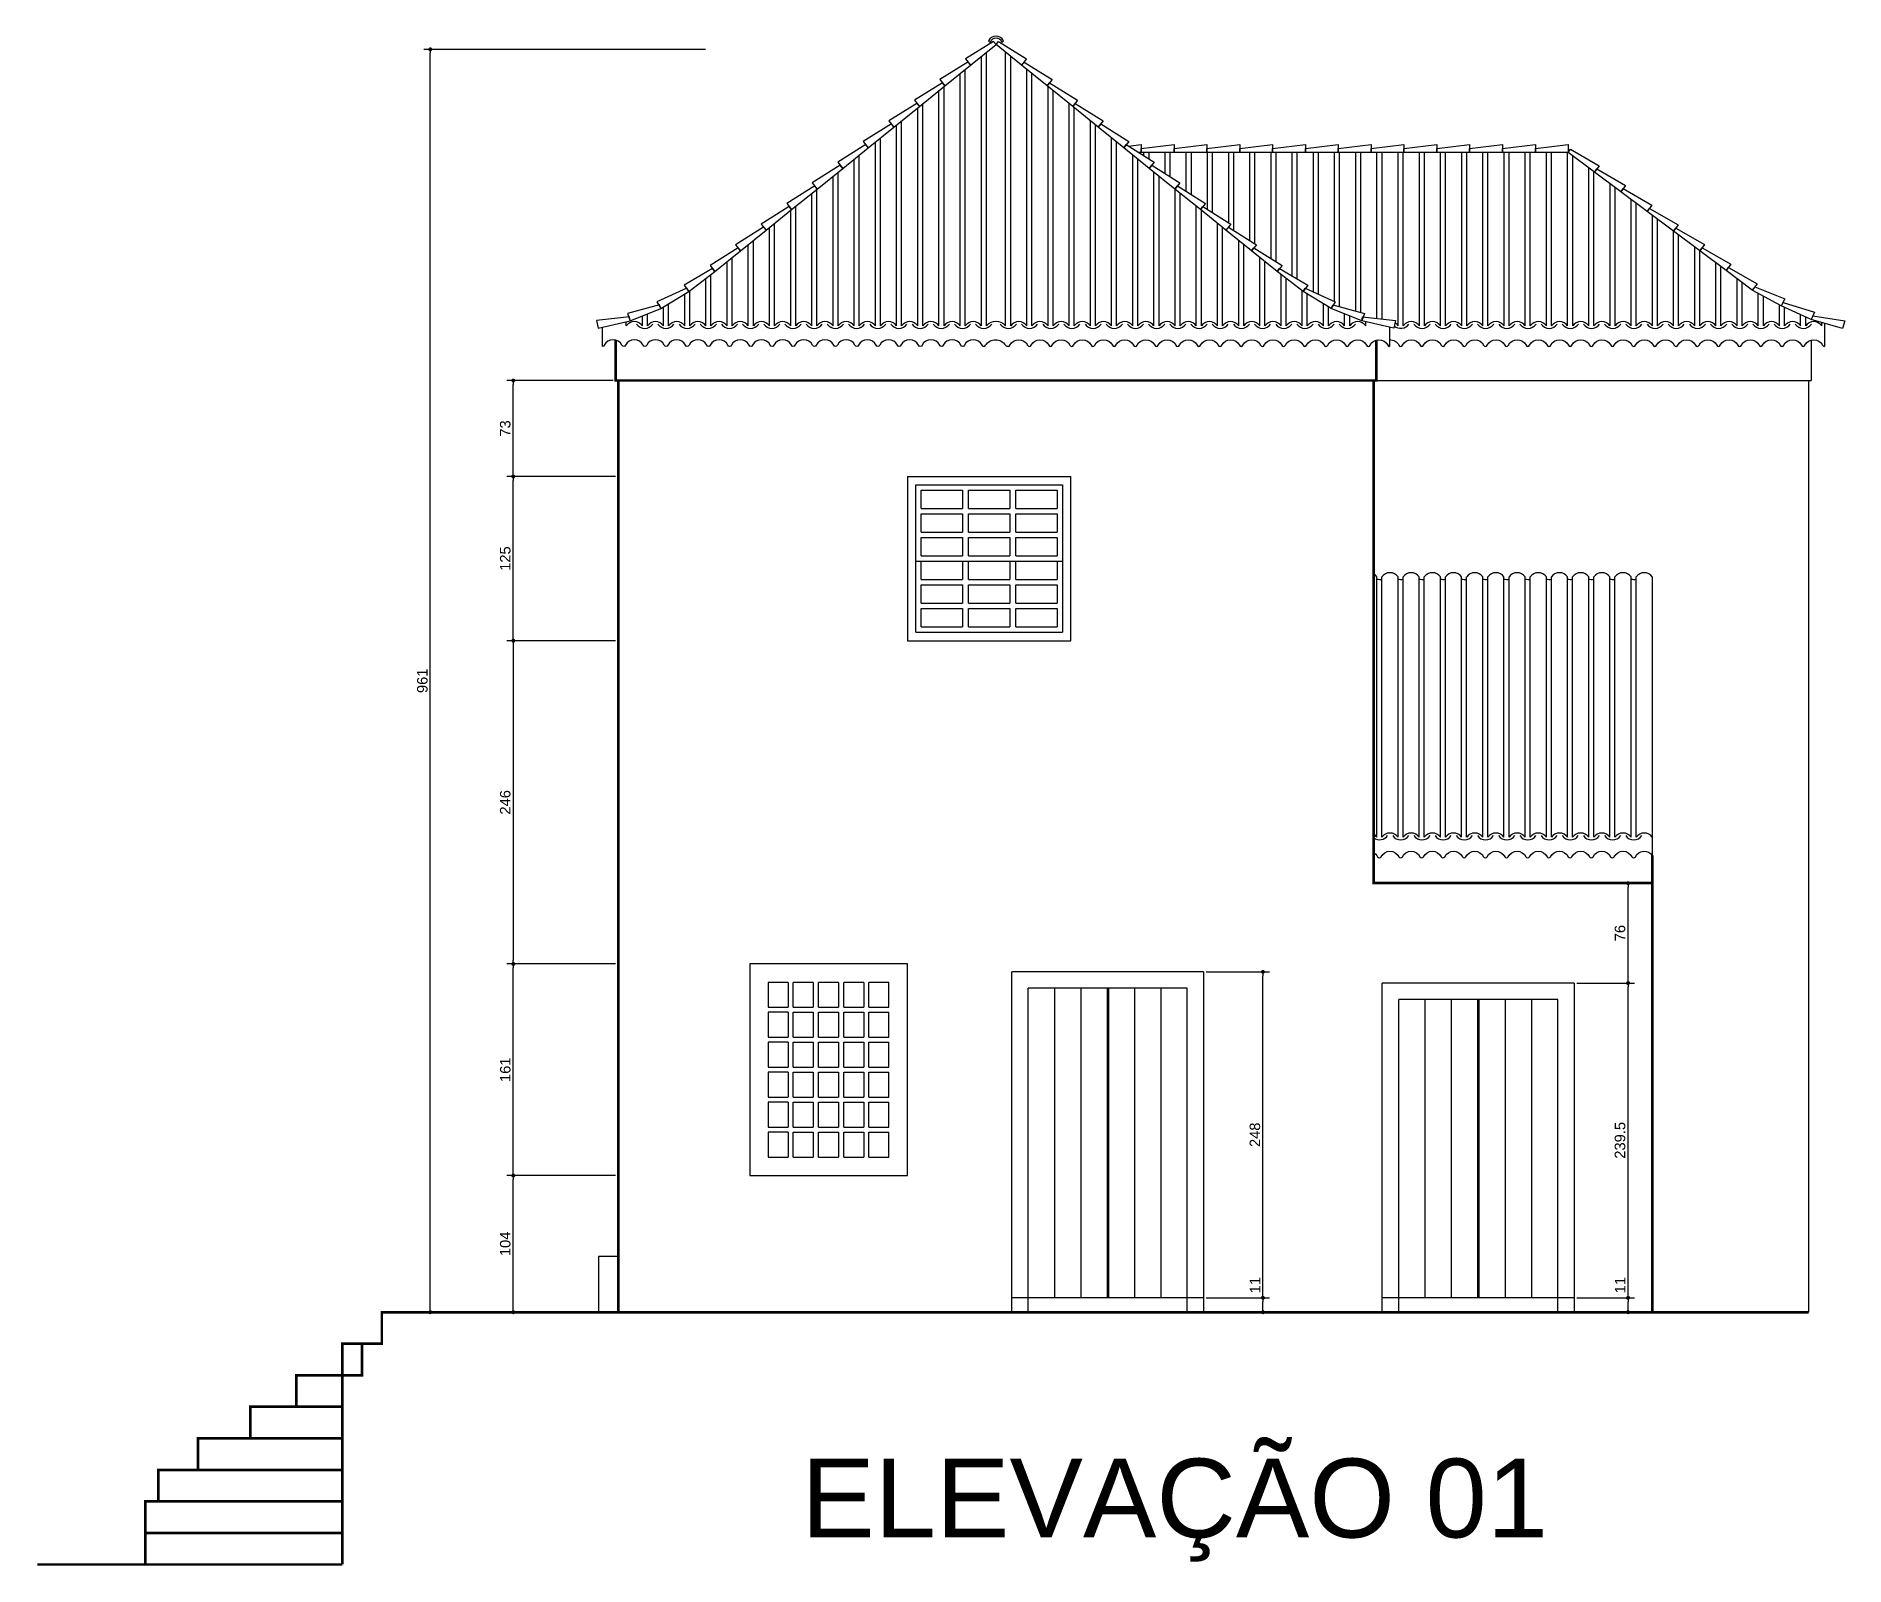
# Model space of a CAD drawing. Extents: x 2519 to 12890, y -1001 to 7229.
# Drawn here: x 9978 to 11354, y 6065 to 7229 of the extents above; entities that cross this region are included whole.
import ezdxf

# ---------------------------------------------------------------- set-up
doc = ezdxf.new("R2010")
doc.units = 0
doc.header["$PDMODE"] = 35
doc.layers.get('0').update_dxf_attribs({"linetype": 'CONTINUOUS'})
doc.layers.get('DEFPOINTS').update_dxf_attribs({"linetype": 'CONTINUOUS'})
for name, color, linetype in [('COTA', 7, 'CONTINUOUS'), ('PAREDE', 7, 'CONTINUOUS'), ('PAREDE_FINA', 7, 'CONTINUOUS')]:
    doc.layers.add(name, color=color, linetype=linetype)
doc.styles.add('TEXTO', font='ARIAL.TTF')
doc.dimstyles.new('COTA', dxfattribs={"dimtxt": 8, "dimasz": 3, "dimexe": 5, "dimexo": 2, "dimgap": 2, "dimtad": 1, "dimdec": 1, "dimdsep": 46, "dimtxsty": 'TEXTO', "dimblk1": 'DOT', "dimblk2": 'DOT', "dimsah": 1, "dimcen": 0, "dimclrd": 256, "dimclre": 256, "dimclrt": 256, "dimadec": 0, "dimazin": 0, "dimtfac": 0.6, "dimtdec": 1, "dimtmove": 0, "dimatfit": 3, "dimldrblk": 'DOT', "dimfxl": 1, "dimtolj": 1, "dimtzin": 0, "dimarcsym": 0})

msp = doc.modelspace()

# ---------------------------------------------------------------- texts
at = {"layer": 'PAREDE_FINA', "style": 'TEXTO'}
msp.add_text('ELEVAÇÃO 01', height=60, dxfattribs=at).set_placement((10559.95, 6086.77))

# ---------------------------------------------------------------- blocks, each defined once
blk = doc.blocks.new('_DOT')
at = {"color": 0, "linetype": 'ByBlock'}
blk.add_line((-0.5, 0), (-1, 0), dxfattribs=at)
at = {"color": 0, "linetype": 'ByBlock', "const_width": 0.5}
blk.add_lwpolyline([(-0.25, 0, 1), (0.25, 0, 1)], format="xyb", close=True, dxfattribs=at)
blk = doc.blocks.new('*D119')
at = {"layer": 'COTA', "lineweight": -2}
for p, q in [((10487, 7219.2), (10272.5, 7219.2)), ((10277.5, 6261.2), (10277.5, 7216.2)), ((10418.6, 6258.2), (10272.5, 6258.2))]:
    blk.add_line(p, q, dxfattribs=at)
at = {"layer": 'DEFPOINTS', "color": 0}
for p in [(10277.5, 7219.2), (10489, 7219.2), (10420.6, 6258.2)]:
    blk.add_point(p, dxfattribs=at)
at = {"layer": 'COTA', "lineweight": -2, "xscale": 3, "yscale": 3, "zscale": 3}
for p, rotation in [((10277.5, 7219.2), 90), ((10277.5, 6258.2), 270)]:
    blk.add_blockref('_DOT', p, dxfattribs=dict(at, rotation=rotation))
at = {"layer": 'COTA', "insert": (10271.5, 6738.7), "char_height": 8, "attachment_point": 5, "rotation": 90, "style": 'TEXTO'}
blk.add_mtext('\\A1;961', dxfattribs=at)
blk = doc.blocks.new('*D116')
at = {"layer": 'COTA', "lineweight": -2}
for p, q in [((10418.6, 6769.2), (10335.7, 6769.2)), ((10340.7, 6766.2), (10340.7, 6526.2)), ((10418.6, 6523.2), (10335.7, 6523.2))]:
    blk.add_line(p, q, dxfattribs=at)
at = {"layer": 'DEFPOINTS', "color": 0}
for p in [(10420.6, 6769.2), (10340.7, 6523.2), (10420.6, 6523.2)]:
    blk.add_point(p, dxfattribs=at)
at = {"layer": 'COTA', "lineweight": -2, "xscale": 3, "yscale": 3, "zscale": 3}
for p, rotation in [((10340.7, 6769.2), 90), ((10340.7, 6523.2), 270)]:
    blk.add_blockref('_DOT', p, dxfattribs=dict(at, rotation=rotation))
at = {"layer": 'COTA', "insert": (10334.6, 6646.2), "char_height": 8, "attachment_point": 5, "rotation": 90, "style": 'TEXTO'}
blk.add_mtext('\\A1;246', dxfattribs=at)
blk = doc.blocks.new('*D111')
at = {"layer": 'COTA', "lineweight": -2}
for p, q in [((11148.5, 6584.7), (11194.2, 6584.7)), ((11189.2, 6511.7), (11189.2, 6581.7)), ((11150.1, 6508.7), (11194.2, 6508.7))]:
    blk.add_line(p, q, dxfattribs=at)
at = {"layer": 'DEFPOINTS', "color": 0}
for p in [(11146.5, 6584.7), (11189.2, 6584.7), (11148.1, 6508.7)]:
    blk.add_point(p, dxfattribs=at)
at = {"layer": 'COTA', "lineweight": -2, "xscale": 3, "yscale": 3, "zscale": 3}
for p, rotation in [((11189.2, 6584.7), 90), ((11189.2, 6508.7), 270)]:
    blk.add_blockref('_DOT', p, dxfattribs=dict(at, rotation=rotation))
at = {"layer": 'COTA', "insert": (11183.1, 6546.7), "char_height": 8, "attachment_point": 5, "rotation": 90, "style": 'TEXTO'}
blk.add_mtext('\\A1;76', dxfattribs=at)
blk = doc.blocks.new('*D115')
at = {"layer": 'COTA', "lineweight": -2}
for p, q in [((10418.6, 6523.2), (10335.7, 6523.2)), ((10340.7, 6365.2), (10340.7, 6520.2)), ((10418.6, 6362.2), (10335.7, 6362.2))]:
    blk.add_line(p, q, dxfattribs=at)
at = {"layer": 'DEFPOINTS', "color": 0}
for p in [(10340.7, 6523.2), (10420.6, 6523.2), (10420.6, 6362.2)]:
    blk.add_point(p, dxfattribs=at)
at = {"layer": 'COTA', "lineweight": -2, "xscale": 3, "yscale": 3, "zscale": 3}
for p, rotation in [((10340.7, 6523.2), 90), ((10340.7, 6362.2), 270)]:
    blk.add_blockref('_DOT', p, dxfattribs=dict(at, rotation=rotation))
at = {"layer": 'COTA', "insert": (10334.6, 6442.7), "char_height": 8, "attachment_point": 5, "rotation": 90, "style": 'TEXTO'}
blk.add_mtext('\\A1;161', dxfattribs=at)
blk = doc.blocks.new('*D114')
at = {"layer": 'COTA', "lineweight": -2}
for p, q in [((10418.6, 6362.2), (10335.7, 6362.2)), ((10340.7, 6261.2), (10340.7, 6359.2)), ((10403.6, 6258.2), (10335.7, 6258.2))]:
    blk.add_line(p, q, dxfattribs=at)
at = {"layer": 'DEFPOINTS', "color": 0}
for p in [(10340.7, 6362.2), (10420.6, 6362.2), (10405.6, 6258.2)]:
    blk.add_point(p, dxfattribs=at)
at = {"layer": 'COTA', "lineweight": -2, "xscale": 3, "yscale": 3, "zscale": 3}
for p, rotation in [((10340.7, 6362.2), 90), ((10340.7, 6258.2), 270)]:
    blk.add_blockref('_DOT', p, dxfattribs=dict(at, rotation=rotation))
at = {"layer": 'COTA', "insert": (10334.6, 6310.2), "char_height": 8, "attachment_point": 5, "rotation": 90, "style": 'TEXTO'}
blk.add_mtext('\\A1;104', dxfattribs=at)
blk = doc.blocks.new('*D113')
at = {"layer": 'COTA', "lineweight": -2}
for p, q in [((10868.1, 6517.2), (10916.3, 6517.2)), ((10911.3, 6272.2), (10911.3, 6514.2)), ((10868.1, 6269.2), (10916.3, 6269.2))]:
    blk.add_line(p, q, dxfattribs=at)
at = {"layer": 'DEFPOINTS', "color": 0}
for p in [(10866.1, 6517.2), (10911.3, 6517.2), (10866.1, 6269.2)]:
    blk.add_point(p, dxfattribs=at)
at = {"layer": 'COTA', "lineweight": -2, "xscale": 3, "yscale": 3, "zscale": 3}
for p, rotation in [((10911.3, 6517.2), 90), ((10911.3, 6269.2), 270)]:
    blk.add_blockref('_DOT', p, dxfattribs=dict(at, rotation=rotation))
at = {"layer": 'COTA', "insert": (10905.2, 6393.2), "char_height": 8, "attachment_point": 5, "rotation": 90, "style": 'TEXTO'}
blk.add_mtext('\\A1;248', dxfattribs=at)
blk = doc.blocks.new('*D112')
at = {"layer": 'COTA', "lineweight": -2}
for p, q in [((10911.3, 6269.2), (10911.3, 6285.4)), ((10868.1, 6269.2), (10916.3, 6269.2)), ((10911.3, 6261.2), (10911.3, 6266.2)), ((10868.1, 6258.2), (10916.3, 6258.2))]:
    blk.add_line(p, q, dxfattribs=at)
at = {"layer": 'DEFPOINTS', "color": 0}
for p in [(10866.1, 6269.2), (10911.3, 6269.2), (10866.1, 6258.2)]:
    blk.add_point(p, dxfattribs=at)
at = {"layer": 'COTA', "lineweight": -2, "xscale": 3, "yscale": 3, "zscale": 3}
for p, rotation in [((10911.3, 6269.2), 90), ((10911.3, 6258.2), 270)]:
    blk.add_blockref('_DOT', p, dxfattribs=dict(at, rotation=rotation))
at = {"layer": 'COTA', "insert": (10905.3, 6278.8), "char_height": 8, "attachment_point": 5, "rotation": 90, "style": 'TEXTO'}
blk.add_mtext('\\A1;11', dxfattribs=at)
blk = doc.blocks.new('*D110')
at = {"layer": 'COTA', "lineweight": -2}
for p, q in [((11150.1, 6508.7), (11194.2, 6508.7)), ((11189.2, 6272.2), (11189.2, 6505.7)), ((11150.1, 6269.2), (11194.2, 6269.2))]:
    blk.add_line(p, q, dxfattribs=at)
at = {"layer": 'DEFPOINTS', "color": 0}
for p in [(11148.1, 6508.7), (11189.2, 6508.7), (11148.1, 6269.2)]:
    blk.add_point(p, dxfattribs=at)
at = {"layer": 'COTA', "lineweight": -2, "xscale": 3, "yscale": 3, "zscale": 3}
for p, rotation in [((11189.2, 6508.7), 90), ((11189.2, 6269.2), 270)]:
    blk.add_blockref('_DOT', p, dxfattribs=dict(at, rotation=rotation))
at = {"layer": 'COTA', "insert": (11183.1, 6389), "char_height": 8, "attachment_point": 5, "rotation": 90, "style": 'TEXTO'}
blk.add_mtext('\\A1;239.5', dxfattribs=at)
blk = doc.blocks.new('*D109')
at = {"layer": 'COTA', "lineweight": -2}
for p, q in [((11189.2, 6269.2), (11189.2, 6285.4)), ((11150.1, 6269.2), (11194.2, 6269.2)), ((11189.2, 6261.2), (11189.2, 6266.2)), ((11150.1, 6258.2), (11194.2, 6258.2))]:
    blk.add_line(p, q, dxfattribs=at)
at = {"layer": 'DEFPOINTS', "color": 0}
for p in [(11148.1, 6269.2), (11189.2, 6269.2), (11148.1, 6258.2)]:
    blk.add_point(p, dxfattribs=at)
at = {"layer": 'COTA', "lineweight": -2, "xscale": 3, "yscale": 3, "zscale": 3}
for p, rotation in [((11189.2, 6269.2), 90), ((11189.2, 6258.2), 270)]:
    blk.add_blockref('_DOT', p, dxfattribs=dict(at, rotation=rotation))
at = {"layer": 'COTA', "insert": (11183.2, 6278.8), "char_height": 8, "attachment_point": 5, "rotation": 90, "style": 'TEXTO'}
blk.add_mtext('\\A1;11', dxfattribs=at)
blk = doc.blocks.new('*D118')
at = {"layer": 'COTA', "lineweight": -2}
for p, q in [((10416.6, 6967.2), (10335.7, 6967.2)), ((10340.7, 6897.2), (10340.7, 6964.2)), ((10418.6, 6894.2), (10335.7, 6894.2))]:
    blk.add_line(p, q, dxfattribs=at)
at = {"layer": 'DEFPOINTS', "color": 0}
for p in [(10340.7, 6967.2), (10418.6, 6967.2), (10420.6, 6894.2)]:
    blk.add_point(p, dxfattribs=at)
at = {"layer": 'COTA', "lineweight": -2, "xscale": 3, "yscale": 3, "zscale": 3}
for p, rotation in [((10340.7, 6967.2), 90), ((10340.7, 6894.2), 270)]:
    blk.add_blockref('_DOT', p, dxfattribs=dict(at, rotation=rotation))
at = {"layer": 'COTA', "insert": (10334.6, 6930.7), "char_height": 8, "attachment_point": 5, "rotation": 90, "style": 'TEXTO'}
blk.add_mtext('\\A1;73', dxfattribs=at)
blk = doc.blocks.new('*D117')
at = {"layer": 'COTA', "lineweight": -2}
for p, q in [((10418.6, 6894.2), (10335.7, 6894.2)), ((10340.7, 6772.2), (10340.7, 6891.2)), ((10418.6, 6769.2), (10335.7, 6769.2))]:
    blk.add_line(p, q, dxfattribs=at)
at = {"layer": 'DEFPOINTS', "color": 0}
for p in [(10340.7, 6894.2), (10420.6, 6894.2), (10420.6, 6769.2)]:
    blk.add_point(p, dxfattribs=at)
at = {"layer": 'COTA', "lineweight": -2, "xscale": 3, "yscale": 3, "zscale": 3}
for p, rotation in [((10340.7, 6894.2), 90), ((10340.7, 6769.2), 270)]:
    blk.add_blockref('_DOT', p, dxfattribs=dict(at, rotation=rotation))
at = {"layer": 'COTA', "insert": (10334.6, 6831.7), "char_height": 8, "attachment_point": 5, "rotation": 90, "style": 'TEXTO'}
blk.add_mtext('\\A1;125', dxfattribs=at)

# ---------------------------------------------------------------- dimensions: what is measured, and where the dimension line sits
at = {"layer": 'COTA'}
for base, p1, p2, picture, middle in [((10277.54, 7219.24), (10420.62, 6258.21), (10489, 7219.24), '*D119', (10271.45, 6738.72)), ((10340.71, 6967.21), (10420.62, 6894.21), (10418.62, 6967.21), '*D118', (10334.63, 6930.71)), ((10340.71, 6894.21), (10420.62, 6769.21), (10420.62, 6894.21), '*D117', (10334.63, 6831.71)), ((10340.71, 6523.21), (10420.62, 6769.21), (10420.62, 6523.21), '*D116', (10334.63, 6646.21)), ((11189.21, 6584.71), (11148.12, 6508.71), (11146.45, 6584.71), '*D111', (11183.12, 6546.71)), ((10340.71, 6523.21), (10420.62, 6362.21), (10420.62, 6523.21), '*D115', (10334.63, 6442.71)), ((10911.3, 6517.21), (10866.12, 6269.21), (10866.12, 6517.21), '*D113', (10905.22, 6393.21)), ((11189.21, 6508.71), (11148.12, 6269.21), (11148.12, 6508.71), '*D110', (11183.12, 6388.96)), ((10340.71, 6362.21), (10405.62, 6258.21), (10420.62, 6362.21), '*D114', (10334.63, 6310.21)), ((10911.3, 6269.21), (10866.12, 6258.21), (10866.12, 6269.21), '*D112', (10905.29, 6278.79)), ((11189.21, 6269.21), (11148.12, 6258.21), (11148.12, 6269.21), '*D109', (11183.19, 6278.79))]:
    dim = msp.add_linear_dim(base=base, p1=p1, p2=p2, angle=90, dimstyle='COTA', dxfattribs=at)
    dim.commit()
    dim.dimension.update_dxf_attribs({"geometry": picture, "text_midpoint": middle})

# ---------------------------------------------------------------- linework, layer by layer
at = {"layer": 'PAREDE', "const_width": 2}
for points in [[(10997.62, 6997.95), (10997.62, 6967.21), (10418.62, 6967.21), (10418.62, 6997.95)], [(10420.62, 6967.21), (10420.62, 6258.21)], [(10995.62, 6967.21), (10995.62, 6584.71), (11207.62, 6584.71)], [(11207.62, 6605.83), (11207.62, 6258.21)], [(11326.62, 6258.21), (10240.62, 6258.21), (10240.62, 6234.21), (10210.62, 6234.21), (10210.62, 6210.21), (10210.62, 6066.21)], [(10225.62, 6234.21), (10225.62, 6210.21), (10175.62, 6210.21), (10175.62, 6186.21)], [(10210.62, 6186.21), (10140.62, 6186.21), (10140.62, 6162.21)], [(10210.62, 6162.21), (10100.62, 6162.21), (10100.62, 6138.21)], [(10210.62, 6138.21), (10070.62, 6138.21), (10070.62, 6114.21)], [(10210.62, 6114.21), (10060.62, 6114.21), (10060.62, 6066.21)], [(10210.62, 6090.21), (10060.62, 6090.21)], [(9978.53, 6066.21), (10210.62, 6066.21)]]:
    msp.add_lwpolyline(points, dxfattribs=at)
at = {"layer": 'PAREDE_FINA'}
for points in [[(10684.9, 7211.88), (10688.68, 7207.21), (10708.12, 7222.92), (10706.24, 7225.25), (10684.9, 7211.88)], [(10696.94, 7008.85), (10696.94, 7213.88)], [(10700.79, 7008.85), (10700.79, 7217)], [(10702.46, 7225.73), (10703.61, 7224.55)], [(10731.34, 7211.88), (10727.57, 7207.21), (10708.12, 7222.92), (10710.01, 7225.25), (10731.34, 7211.88)], [(10713.78, 7225.73), (10712.64, 7224.55)], [(10715.46, 7008.85), (10715.46, 7217)], [(10719.31, 7008.85), (10719.31, 7213.88)], [(10665.46, 7196.17), (10669.23, 7191.5), (10688.68, 7207.21), (10686.79, 7209.54), (10665.46, 7196.17)], [(10680.81, 7008.85), (10680.81, 7200.86)], [(10684.66, 7008.85), (10684.66, 7203.97)], [(10750.79, 7196.17), (10747.01, 7191.5), (10727.57, 7207.21), (10729.45, 7209.54), (10750.79, 7196.17)], [(10731.58, 7008.85), (10731.58, 7203.97)], [(10735.43, 7008.85), (10735.43, 7200.86)], [(10646.01, 7180.45), (10649.78, 7175.79), (10669.23, 7191.5), (10667.34, 7193.83), (10646.01, 7180.45)], [(10664.69, 7008.85), (10664.69, 7187.83)], [(10668.54, 7008.85), (10668.54, 7190.94)], [(10770.23, 7180.45), (10766.46, 7175.79), (10747.01, 7191.5), (10748.9, 7193.83), (10770.23, 7180.45)], [(10747.7, 7008.85), (10747.7, 7190.94)], [(10751.56, 7008.85), (10751.56, 7187.83)], [(10626.57, 7164.74), (10630.34, 7160.08), (10649.78, 7175.79), (10647.9, 7178.12), (10626.57, 7164.74)], [(10648.56, 7008.85), (10648.56, 7174.8)], [(10652.42, 7008.85), (10652.42, 7177.91)], [(10763.83, 7008.85), (10763.83, 7177.91)], [(10789.68, 7164.74), (10785.91, 7160.08), (10766.46, 7175.79), (10768.35, 7178.12), (10789.68, 7164.74)], [(10767.68, 7008.85), (10767.68, 7174.8)], [(10607.12, 7149.03), (10610.89, 7144.37), (10630.34, 7160.08), (10628.45, 7162.41), (10607.12, 7149.03)], [(10632.44, 7008.85), (10632.44, 7161.78)], [(10636.29, 7008.85), (10636.29, 7164.89)], [(10779.95, 7008.85), (10779.95, 7164.89)], [(10783.8, 7008.85), (10783.8, 7161.78)], [(10809.12, 7149.03), (10805.35, 7144.37), (10785.91, 7160.08), (10787.79, 7162.41), (10809.12, 7149.03)], [(10587.67, 7133.32), (10591.44, 7128.65), (10610.89, 7144.37), (10609, 7146.7), (10587.67, 7133.32)], [(10616.32, 7008.85), (10616.32, 7148.75)], [(10620.17, 7008.85), (10620.17, 7151.86)], [(10796.08, 7008.85), (10796.08, 7151.86)], [(10799.93, 7008.85), (10799.93, 7148.75)], [(10828.57, 7133.32), (10824.8, 7128.65), (10805.35, 7144.37), (10807.24, 7146.7), (10828.57, 7133.32)], [(10809.02, 7145.58), (10818.62, 7146.73)], [(10818.62, 7146.73), (10818.62, 7140.73), (10816.75, 7140.73)], [(10843.62, 7146.73), (10843.62, 7140.73), (10818.62, 7140.73), (10818.62, 7143.73), (10843.62, 7146.73)], [(10868.62, 7146.73), (10868.62, 7140.73), (10843.62, 7140.73), (10843.62, 7143.73), (10868.62, 7146.73)], [(10893.62, 7146.73), (10893.62, 7140.73), (10868.62, 7140.73), (10868.62, 7143.73), (10893.62, 7146.73)], [(10918.62, 7146.73), (10918.62, 7140.73), (10893.62, 7140.73), (10893.62, 7143.73), (10918.62, 7146.73)], [(10943.62, 7146.73), (10943.62, 7140.73), (10918.62, 7140.73), (10918.62, 7143.73), (10943.62, 7146.73)], [(10968.62, 7146.73), (10968.62, 7140.73), (10943.62, 7140.73), (10943.62, 7143.73), (10968.62, 7146.73)], [(10993.62, 7146.73), (10993.62, 7140.73), (10968.62, 7140.73), (10968.62, 7143.73), (10993.62, 7146.73)], [(11018.62, 7146.73), (11018.62, 7140.73), (10993.62, 7140.73), (10993.62, 7143.73), (11018.62, 7146.73)], [(11043.62, 7146.73), (11043.62, 7140.73), (11018.62, 7140.73), (11018.62, 7143.73), (11043.62, 7146.73)], [(11068.62, 7146.73), (11068.62, 7140.73), (11043.62, 7140.73), (11043.62, 7143.73), (11068.62, 7146.73)], [(11093.62, 7146.73), (11093.62, 7140.73), (11068.62, 7140.73), (11068.62, 7143.73), (11093.62, 7146.73)], [(11118.62, 7146.73), (11118.62, 7140.73), (11093.62, 7140.73), (11093.62, 7143.73), (11118.62, 7146.73)], [(11143.62, 7146.73), (11143.62, 7140.73), (11118.62, 7140.73), (11118.62, 7143.73), (11143.62, 7146.73)], [(10600.19, 7008.85), (10600.19, 7135.72)], [(10604.04, 7008.85), (10604.04, 7138.83)], [(10812.2, 7008.85), (10812.2, 7138.83)], [(10816.05, 7008.85), (10816.05, 7135.72)], [(10820.71, 7138.25), (10820.71, 7140.73)], [(10824.56, 7135.83), (10824.56, 7140.73)], [(10836.84, 7124.62), (10836.84, 7140.73)], [(10840.69, 7122.21), (10840.69, 7140.73)], [(10852.96, 7110.99), (10852.96, 7140.73)], [(10856.81, 7108.58), (10856.81, 7140.73)], [(10869.09, 7097.37), (10869.09, 7140.73)], [(10872.94, 7094.95), (10872.94, 7140.73)], [(10885.21, 7087.25), (10885.21, 7140.73)], [(10889.06, 7081.32), (10889.06, 7140.73)], [(10901.33, 7073.63), (10901.33, 7140.73)], [(10905.19, 7071.21), (10905.19, 7140.73)], [(10917.46, 7060), (10917.46, 7140.73)], [(10921.31, 7057.58), (10921.31, 7140.73)], [(10933.58, 7046.74), (10933.58, 7140.73)], [(10937.43, 7044.46), (10937.43, 7140.73)], [(10949.71, 7034.64), (10949.71, 7140.73)], [(10953.56, 7032.89), (10953.56, 7140.73)], [(10965.83, 7027.32), (10965.83, 7140.73)], [(10969.68, 7023.31), (10969.68, 7140.73)], [(10981.96, 7020.02), (10981.96, 7140.73)], [(10985.81, 7018.99), (10985.81, 7140.73)], [(10998.08, 7014.44), (10998.08, 7140.73)], [(11001.93, 7014.04), (11001.93, 7140.73)], [(11014.21, 7008.85), (11014.21, 7140.73)], [(11018.06, 7008.85), (11018.06, 7140.73)], [(11030.33, 7008.85), (11030.33, 7140.73)], [(11034.18, 7008.85), (11034.18, 7140.73)], [(11046.46, 7008.85), (11046.46, 7140.73)], [(11050.31, 7008.85), (11050.31, 7140.73)], [(11062.58, 7008.85), (11062.58, 7140.73)], [(11066.43, 7008.85), (11066.43, 7140.73)], [(11078.7, 7008.85), (11078.7, 7140.73)], [(11082.56, 7008.85), (11082.56, 7140.73)], [(11094.83, 7008.85), (11094.83, 7140.73)], [(11098.68, 7008.85), (11098.68, 7140.73)], [(11110.95, 7008.85), (11110.95, 7140.73)], [(11114.8, 7008.85), (11114.8, 7140.73)], [(11127.08, 7008.85), (11127.08, 7140.73)], [(11130.93, 7008.85), (11130.93, 7140.73)], [(11143.2, 7008.85), (11143.2, 7140.73)], [(11167.24, 7130.57), (11163.64, 7125.76), (11143.62, 7140.73), (11145.42, 7143.14), (11167.24, 7130.57)], [(11147.05, 7008.85), (11147.05, 7138.17)], [(10568.23, 7117.61), (10572, 7112.94), (10591.44, 7128.65), (10589.56, 7130.99), (10568.23, 7117.61)], [(10584.07, 7008.85), (10584.07, 7122.69)], [(10587.92, 7008.85), (10587.92, 7125.8)], [(10848.02, 7117.61), (10844.25, 7112.94), (10824.8, 7128.65), (10826.69, 7130.99), (10848.02, 7117.61)], [(10828.33, 7008.85), (10828.33, 7125.8)], [(10832.18, 7008.85), (10832.18, 7122.69)], [(11159.33, 7008.85), (11159.33, 7128.99)], [(11163.18, 7008.85), (11163.18, 7126.11)], [(11187.26, 7115.6), (11183.67, 7110.79), (11163.64, 7125.76), (11165.44, 7128.17), (11187.26, 7115.6)], [(10548.78, 7101.9), (10552.55, 7097.23), (10572, 7112.94), (10570.11, 7115.28), (10548.78, 7101.9)], [(10567.94, 7008.85), (10567.94, 7109.67)], [(10571.79, 7008.85), (10571.79, 7112.78)], [(10867.46, 7101.9), (10863.69, 7097.23), (10844.25, 7112.94), (10846.13, 7115.28), (10867.46, 7101.9)], [(10844.45, 7008.85), (10844.45, 7112.78)], [(10848.3, 7008.85), (10848.3, 7109.67)], [(11175.45, 7008.85), (11175.45, 7116.94)], [(11179.3, 7008.85), (11179.3, 7114.06)], [(11207.28, 7100.63), (11203.69, 7095.82), (11183.67, 7110.79), (11185.46, 7113.2), (11207.28, 7100.63)], [(11191.58, 7008.85), (11191.58, 7104.88)], [(10529.33, 7086.19), (10533.1, 7081.52), (10552.55, 7097.23), (10550.67, 7099.57), (10529.33, 7086.19)], [(10551.82, 7008.85), (10551.82, 7096.64)], [(10555.67, 7008.85), (10555.67, 7099.75)], [(10860.58, 7008.85), (10860.58, 7099.75)], [(10886.91, 7086.19), (10883.14, 7081.52), (10863.69, 7097.23), (10865.58, 7099.57), (10886.91, 7086.19)], [(10864.43, 7008.85), (10864.43, 7096.64)], [(11195.43, 7008.85), (11195.43, 7102)], [(11227.3, 7085.66), (11223.71, 7080.85), (11203.69, 7095.82), (11205.49, 7098.23), (11227.3, 7085.66)], [(11207.7, 7008.85), (11207.7, 7092.83)], [(11211.55, 7008.85), (11211.55, 7089.95)], [(10509.89, 7070.48), (10513.66, 7065.81), (10533.1, 7081.52), (10531.22, 7083.85), (10509.89, 7070.48)], [(10535.69, 7008.85), (10535.69, 7083.61)], [(10539.54, 7008.85), (10539.54, 7086.72)], [(10876.7, 7008.85), (10876.7, 7086.72)], [(10880.55, 7008.85), (10880.55, 7083.61)], [(10906.36, 7070.48), (10902.59, 7065.81), (10883.14, 7081.52), (10885.02, 7083.85), (10906.36, 7070.48)], [(11247.33, 7070.69), (11243.73, 7065.88), (11223.71, 7080.85), (11225.51, 7083.26), (11247.33, 7070.69)], [(11223.82, 7008.85), (11223.82, 7080.77)], [(11227.68, 7008.85), (11227.68, 7077.89)], [(10490.44, 7054.77), (10494.21, 7050.1), (10513.66, 7065.81), (10511.77, 7068.14), (10490.44, 7054.77)], [(10519.57, 7008.85), (10519.57, 7070.58)], [(10523.42, 7008.85), (10523.42, 7073.7)], [(10892.82, 7008.85), (10892.82, 7073.7)], [(10896.68, 7008.85), (10896.68, 7070.58)], [(10925.8, 7054.77), (10922.03, 7050.1), (10902.59, 7065.81), (10904.47, 7068.14), (10925.8, 7054.77)], [(11239.95, 7008.85), (11239.95, 7068.71)], [(11267.35, 7055.72), (11263.76, 7050.91), (11243.73, 7065.88), (11245.53, 7068.29), (11267.35, 7055.72)], [(11243.8, 7008.85), (11243.8, 7065.83)], [(10470.71, 7039.68), (10474.35, 7034.91), (10494.21, 7050.1), (10492.39, 7052.48), (10470.71, 7039.68)], [(10503.44, 7008.85), (10503.44, 7057.23)], [(10507.29, 7008.85), (10507.29, 7060.67)], [(10908.95, 7008.85), (10908.95, 7060.67)], [(10912.8, 7008.85), (10912.8, 7057.23)], [(10945.54, 7039.68), (10941.89, 7034.91), (10922.03, 7050.1), (10923.85, 7052.48), (10945.54, 7039.68)], [(11256.07, 7008.85), (11256.07, 7056.66)], [(11259.92, 7008.85), (11259.92, 7053.78)], [(11287.37, 7040.75), (11283.78, 7035.94), (11263.76, 7050.91), (11265.55, 7053.32), (11287.37, 7040.75)], [(10449.87, 7027.07), (10452.98, 7021.94), (10474.35, 7034.91), (10472.79, 7037.48), (10449.87, 7027.07)], [(10475.05, 7008.85), (10475.05, 7035.45)], [(10487.32, 7008.85), (10487.32, 7044.83)], [(10491.17, 7008.85), (10491.17, 7047.77)], [(10925.07, 7008.85), (10925.07, 7047.77)], [(10928.92, 7008.85), (10928.92, 7044.83)], [(10941.2, 7008.85), (10941.2, 7035.45)], [(10966.38, 7027.07), (10963.27, 7021.94), (10941.89, 7034.91), (10943.45, 7037.48), (10966.38, 7027.07)], [(11272.2, 7008.85), (11272.2, 7044.6)], [(11276.05, 7008.85), (11276.05, 7041.72)], [(11308.61, 7029.27), (11305.74, 7024), (11283.78, 7035.94)], [(11285.63, 7038.41), (11308.61, 7029.27)], [(10427.54, 7018.22), (10429.77, 7012.65), (10452.98, 7021.94), (10451.86, 7024.73), (10427.54, 7018.22)], [(10455.07, 7008.85), (10455.07, 7023.21)], [(10458.92, 7008.85), (10458.92, 7025.55)], [(10471.19, 7008.85), (10471.19, 7033)], [(10945.05, 7008.85), (10945.05, 7033)], [(10957.32, 7008.85), (10957.32, 7025.55)], [(10961.17, 7008.85), (10961.17, 7023.21)], [(10988.7, 7018.22), (10986.47, 7012.65), (10963.27, 7021.94), (10964.38, 7024.73), (10988.7, 7018.22)], [(11288.32, 7008.85), (11288.32, 7033.47)], [(11292.17, 7008.85), (11292.17, 7031.38)], [(11304.45, 7008.85), (11304.45, 7024.7)], [(11330.98, 7019.12), (11328.5, 7013.66), (11305.74, 7024)], [(11307.19, 7026.66), (11330.98, 7019.12)], [(11308.3, 7008.85), (11308.3, 7022.84)], [(10404.06, 7012.97), (10405.39, 7007.12), (10429.77, 7012.65), (10429.11, 7015.57), (10404.06, 7012.97)], [(10408.62, 6993.21), (10408.62, 7007.85)], [(10426.67, 7008.85), (10426.67, 7011.94)], [(10438.95, 7008.85), (10438.95, 7016.32)], [(10442.8, 7008.85), (10442.8, 7017.86)], [(10973.45, 7008.85), (10973.45, 7017.86)], [(10977.3, 7008.85), (10977.3, 7016.32)], [(11012.18, 7012.97), (11010.85, 7007.12), (10986.47, 7012.65), (10987.13, 7015.57), (11012.18, 7012.97)], [(10989.57, 7008.85), (10989.57, 7011.94)], [(11007.62, 7007.85), (11007.62, 6993.21)], [(11320.57, 7008.85), (11320.57, 7017.26)], [(11324.42, 7008.85), (11324.42, 7015.51)], [(11354.19, 7012.55), (11352.54, 7006.79), (11328.5, 7013.66)], [(11329.78, 7016.47), (11354.19, 7012.55)], [(11336.7, 7008.85), (11336.7, 7011.32)], [(11338.62, 7010.77), (11338.62, 6993.21)], [(11328.62, 6997.95), (11328.62, 6967.21)], [(10997.62, 6967.21), (11328.62, 6967.21)], [(11326.62, 6967.21), (11326.62, 6258.21)], [(10640.62, 6894.21), (10765.12, 6894.21)], [(10640.62, 6894.21), (10640.62, 6769.21)], [(10647.12, 6887.71), (10758.62, 6887.71)], [(10647.12, 6775.71), (10647.12, 6887.71)], [(10651.12, 6869.71), (10651.12, 6883.71)], [(10651.12, 6883.71), (10682.62, 6883.71)], [(10682.62, 6883.71), (10682.62, 6869.71)], [(10687.12, 6869.71), (10687.12, 6883.71)], [(10687.12, 6883.71), (10718.62, 6883.71)], [(10718.62, 6883.71), (10718.62, 6869.71)], [(10723.12, 6883.71), (10754.62, 6883.71)], [(10723.12, 6869.71), (10723.12, 6883.71)], [(10754.62, 6883.71), (10754.62, 6869.71)], [(10758.62, 6887.71), (10758.62, 6775.71)], [(10765.12, 6769.21), (10765.12, 6894.21)], [(10651.12, 6869.71), (10682.62, 6869.71)], [(10687.12, 6869.71), (10718.62, 6869.71)], [(10723.12, 6869.71), (10754.62, 6869.71)], [(10651.12, 6865.71), (10682.62, 6865.71)], [(10651.12, 6851.71), (10651.12, 6865.71)], [(10682.62, 6865.71), (10682.62, 6851.71)], [(10687.12, 6865.71), (10718.62, 6865.71)], [(10687.12, 6851.71), (10687.12, 6865.71)], [(10718.62, 6865.71), (10718.62, 6851.71)], [(10723.12, 6865.71), (10754.62, 6865.71)], [(10723.12, 6851.71), (10723.12, 6865.71)], [(10754.62, 6865.71), (10754.62, 6851.71)], [(10651.12, 6851.71), (10682.62, 6851.71)], [(10651.12, 6833.71), (10651.12, 6847.71)], [(10651.12, 6847.71), (10682.62, 6847.71)], [(10682.62, 6847.71), (10682.62, 6833.71)], [(10687.12, 6851.71), (10718.62, 6851.71)], [(10687.12, 6847.71), (10718.62, 6847.71)], [(10687.12, 6833.71), (10687.12, 6847.71)], [(10718.62, 6847.71), (10718.62, 6833.71)], [(10723.12, 6851.71), (10754.62, 6851.71)], [(10723.12, 6847.71), (10754.62, 6847.71)], [(10723.12, 6833.71), (10723.12, 6847.71)], [(10754.62, 6847.71), (10754.62, 6833.71)], [(10647.12, 6829.71), (10758.62, 6829.71)], [(10651.12, 6833.71), (10682.62, 6833.71)], [(10651.12, 6815.71), (10651.12, 6829.71)], [(10682.62, 6829.71), (10682.62, 6815.71)], [(10687.12, 6833.71), (10718.62, 6833.71)], [(10687.12, 6815.71), (10687.12, 6829.71)], [(10718.62, 6829.71), (10718.62, 6815.71)], [(10723.12, 6833.71), (10754.62, 6833.71)], [(10723.12, 6815.71), (10723.12, 6829.71)], [(10754.62, 6829.71), (10754.62, 6815.71)], [(10651.12, 6815.71), (10682.62, 6815.71)], [(10687.12, 6815.71), (10718.62, 6815.71)], [(10723.12, 6815.71), (10754.62, 6815.71)], [(10998, 6619.67), (10998, 6817.79)], [(11001.85, 6619.67), (11001.85, 6817.79)], [(11014.13, 6619.67), (11014.13, 6817.79)], [(11017.98, 6619.67), (11017.98, 6817.79)], [(11030.25, 6619.67), (11030.25, 6817.79)], [(11034.1, 6619.67), (11034.1, 6817.79)], [(11046.38, 6619.67), (11046.38, 6817.79)], [(11050.23, 6619.67), (11050.23, 6817.79)], [(11062.5, 6619.67), (11062.5, 6817.79)], [(11066.35, 6619.67), (11066.35, 6817.79)], [(11078.63, 6619.67), (11078.63, 6817.79)], [(11082.48, 6619.67), (11082.48, 6817.79)], [(11094.75, 6619.67), (11094.75, 6817.79)], [(11098.6, 6619.67), (11098.6, 6817.79)], [(11110.87, 6619.67), (11110.87, 6817.79)], [(11114.73, 6619.67), (11114.73, 6817.79)], [(11127, 6619.67), (11127, 6817.79)], [(11130.85, 6619.67), (11130.85, 6817.79)], [(11143.12, 6619.67), (11143.12, 6817.79)], [(11146.97, 6619.67), (11146.97, 6817.79)], [(11159.25, 6619.67), (11159.25, 6817.79)], [(11163.1, 6619.67), (11163.1, 6817.79)], [(11175.37, 6619.67), (11175.37, 6817.79)], [(11179.22, 6619.67), (11179.22, 6817.79)], [(11191.5, 6619.67), (11191.5, 6817.79)], [(11195.35, 6619.67), (11195.35, 6817.79)], [(11207.62, 6817.79), (11207.62, 6605.83)], [(10651.12, 6797.71), (10651.12, 6811.71)], [(10651.12, 6811.71), (10682.62, 6811.71)], [(10682.62, 6811.71), (10682.62, 6797.71)], [(10687.12, 6797.71), (10687.12, 6811.71)], [(10687.12, 6811.71), (10718.62, 6811.71)], [(10718.62, 6811.71), (10718.62, 6797.71)], [(10723.12, 6811.71), (10754.62, 6811.71)], [(10723.12, 6797.71), (10723.12, 6811.71)], [(10754.62, 6811.71), (10754.62, 6797.71)], [(10651.12, 6797.71), (10682.62, 6797.71)], [(10651.12, 6793.71), (10682.62, 6793.71)], [(10651.12, 6779.71), (10651.12, 6793.71)], [(10682.62, 6793.71), (10682.62, 6779.71)], [(10687.12, 6797.71), (10718.62, 6797.71)], [(10687.12, 6793.71), (10718.62, 6793.71)], [(10687.12, 6779.71), (10687.12, 6793.71)], [(10718.62, 6793.71), (10718.62, 6779.71)], [(10723.12, 6797.71), (10754.62, 6797.71)], [(10723.12, 6793.71), (10754.62, 6793.71)], [(10723.12, 6779.71), (10723.12, 6793.71)], [(10754.62, 6793.71), (10754.62, 6779.71)], [(10647.12, 6775.71), (10758.62, 6775.71)], [(10651.12, 6779.71), (10682.62, 6779.71)], [(10687.12, 6779.71), (10718.62, 6779.71)], [(10723.12, 6779.71), (10754.62, 6779.71)], [(10640.62, 6769.21), (10765.12, 6769.21)], [(10520.62, 6362.21), (10640.62, 6362.21), (10640.62, 6523.21), (10520.62, 6523.21), (10520.62, 6362.21)], [(10720.12, 6258.21), (10720.12, 6517.21)], [(10866.12, 6517.21), (10720.12, 6517.21)], [(10866.12, 6517.21), (10866.12, 6258.21)], [(10549.82, 6509.21), (10534.62, 6509.21), (10534.62, 6490.21)], [(10549.82, 6509.21), (10549.82, 6490.21)], [(10553.82, 6490.21), (10553.82, 6509.21)], [(10569.02, 6509.21), (10553.82, 6509.21)], [(10569.02, 6509.21), (10569.02, 6490.21)], [(10573.02, 6490.21), (10573.02, 6509.21)], [(10588.22, 6509.21), (10573.02, 6509.21)], [(10588.22, 6509.21), (10588.22, 6490.21)], [(10592.22, 6490.21), (10592.22, 6509.21)], [(10607.42, 6509.21), (10592.22, 6509.21)], [(10607.42, 6509.21), (10607.42, 6490.21)], [(10611.42, 6490.21), (10611.42, 6509.21)], [(10626.62, 6490.21), (10626.62, 6509.21), (10611.42, 6509.21)], [(10732.62, 6258.21), (10732.62, 6504.71)], [(10853.62, 6504.71), (10732.62, 6504.71)], [(10752.62, 6504.71), (10752.62, 6269.21)], [(10772.62, 6504.71), (10772.62, 6269.21)], [(10792.62, 6504.71), (10792.62, 6269.21)], [(10793.62, 6504.71), (10793.62, 6269.21)], [(10813.62, 6504.71), (10813.62, 6269.21)], [(10833.62, 6504.71), (10833.62, 6269.21)], [(10853.62, 6258.21), (10853.62, 6504.71)], [(11148.12, 6508.71), (11002.12, 6508.71)], [(11002.12, 6258.21), (11002.12, 6508.71)], [(11148.12, 6508.71), (11148.12, 6258.21)], [(10534.62, 6490.21), (10549.82, 6490.21)], [(10549.82, 6486.41), (10534.62, 6486.41)], [(10534.62, 6486.41), (10534.62, 6467.41)], [(10549.82, 6486.41), (10549.82, 6467.41)], [(10553.82, 6490.21), (10569.02, 6490.21)], [(10553.82, 6467.41), (10553.82, 6486.41)], [(10553.82, 6486.41), (10569.02, 6486.41)], [(10569.02, 6486.41), (10569.02, 6467.41)], [(10573.02, 6490.21), (10588.22, 6490.21)], [(10573.02, 6467.41), (10573.02, 6486.41)], [(10573.02, 6486.41), (10588.22, 6486.41)], [(10588.22, 6486.41), (10588.22, 6467.41)], [(10592.22, 6490.21), (10607.42, 6490.21)], [(10592.22, 6467.41), (10592.22, 6486.41)], [(10592.22, 6486.41), (10607.42, 6486.41)], [(10607.42, 6486.41), (10607.42, 6467.41)], [(10611.42, 6490.21), (10626.62, 6490.21)], [(10611.42, 6467.41), (10611.42, 6486.41)], [(10611.42, 6486.41), (10626.62, 6486.41)], [(10626.62, 6467.41), (10626.62, 6486.41)], [(11135.62, 6496.21), (11014.62, 6496.21)], [(11014.62, 6258.21), (11014.62, 6496.21)], [(11034.62, 6496.21), (11034.62, 6269.21)], [(11054.62, 6496.21), (11054.62, 6269.21)], [(11074.62, 6496.21), (11074.62, 6269.21)], [(11075.62, 6496.21), (11075.62, 6269.21)], [(11095.62, 6496.21), (11095.62, 6269.21)], [(11115.62, 6496.21), (11115.62, 6269.21)], [(11135.62, 6258.21), (11135.62, 6496.21)], [(10534.62, 6467.41), (10549.82, 6467.41)], [(10549.82, 6463.61), (10534.62, 6463.61)], [(10534.62, 6463.61), (10534.62, 6444.61)], [(10549.82, 6463.61), (10549.82, 6444.61)], [(10553.82, 6467.41), (10569.02, 6467.41)], [(10553.82, 6444.61), (10553.82, 6463.61)], [(10553.82, 6463.61), (10569.02, 6463.61)], [(10569.02, 6463.61), (10569.02, 6444.61)], [(10573.02, 6467.41), (10588.22, 6467.41)], [(10573.02, 6463.61), (10588.22, 6463.61)], [(10573.02, 6444.61), (10573.02, 6463.61)], [(10588.22, 6463.61), (10588.22, 6444.61)], [(10592.22, 6467.41), (10607.42, 6467.41)], [(10592.22, 6463.61), (10607.42, 6463.61)], [(10592.22, 6444.61), (10592.22, 6463.61)], [(10607.42, 6463.61), (10607.42, 6444.61)], [(10611.42, 6467.41), (10626.62, 6467.41)], [(10611.42, 6463.61), (10626.62, 6463.61)], [(10611.42, 6444.61), (10611.42, 6463.61)], [(10626.62, 6444.61), (10626.62, 6463.61)], [(10534.62, 6444.61), (10549.82, 6444.61)], [(10553.82, 6444.61), (10569.02, 6444.61)], [(10573.02, 6444.61), (10588.22, 6444.61)], [(10592.22, 6444.61), (10607.42, 6444.61)], [(10611.42, 6444.61), (10626.62, 6444.61)], [(10549.82, 6440.81), (10534.62, 6440.81)], [(10534.62, 6440.81), (10534.62, 6421.81)], [(10549.82, 6440.81), (10549.82, 6421.81)], [(10553.82, 6421.81), (10553.82, 6440.81)], [(10553.82, 6440.81), (10569.02, 6440.81)], [(10569.02, 6440.81), (10569.02, 6421.81)], [(10573.02, 6421.81), (10573.02, 6440.81)], [(10573.02, 6440.81), (10588.22, 6440.81)], [(10588.22, 6440.81), (10588.22, 6421.81)], [(10592.22, 6421.81), (10592.22, 6440.81)], [(10592.22, 6440.81), (10607.42, 6440.81)], [(10607.42, 6440.81), (10607.42, 6421.81)], [(10611.42, 6421.81), (10611.42, 6440.81)], [(10611.42, 6440.81), (10626.62, 6440.81)], [(10626.62, 6421.81), (10626.62, 6440.81)], [(10534.62, 6421.81), (10549.82, 6421.81)], [(10549.82, 6418.01), (10534.62, 6418.01)], [(10534.62, 6418.01), (10534.62, 6399.01)], [(10549.82, 6418.01), (10549.82, 6399.01)], [(10553.82, 6421.81), (10569.02, 6421.81)], [(10553.82, 6399.01), (10553.82, 6418.01)], [(10553.82, 6418.01), (10569.02, 6418.01)], [(10569.02, 6418.01), (10569.02, 6399.01)], [(10573.02, 6421.81), (10588.22, 6421.81)], [(10573.02, 6418.01), (10588.22, 6418.01)], [(10573.02, 6399.01), (10573.02, 6418.01)], [(10588.22, 6418.01), (10588.22, 6399.01)], [(10592.22, 6421.81), (10607.42, 6421.81)], [(10592.22, 6418.01), (10607.42, 6418.01)], [(10592.22, 6399.01), (10592.22, 6418.01)], [(10607.42, 6418.01), (10607.42, 6399.01)], [(10611.42, 6421.81), (10626.62, 6421.81)], [(10611.42, 6418.01), (10626.62, 6418.01)], [(10611.42, 6399.01), (10611.42, 6418.01)], [(10626.62, 6399.01), (10626.62, 6418.01)], [(10534.62, 6399.01), (10549.82, 6399.01)], [(10549.82, 6395.21), (10534.62, 6395.21)], [(10534.62, 6395.21), (10534.62, 6376.21), (10549.82, 6376.21)], [(10549.82, 6395.21), (10549.82, 6376.21)], [(10553.82, 6399.01), (10569.02, 6399.01)], [(10553.82, 6395.21), (10569.02, 6395.21)], [(10553.82, 6376.21), (10553.82, 6395.21)], [(10569.02, 6395.21), (10569.02, 6376.21)], [(10573.02, 6399.01), (10588.22, 6399.01)], [(10573.02, 6395.21), (10588.22, 6395.21)], [(10573.02, 6376.21), (10573.02, 6395.21)], [(10588.22, 6395.21), (10588.22, 6376.21)], [(10592.22, 6399.01), (10607.42, 6399.01)], [(10592.22, 6395.21), (10607.42, 6395.21)], [(10592.22, 6376.21), (10592.22, 6395.21)], [(10607.42, 6395.21), (10607.42, 6376.21)], [(10611.42, 6399.01), (10626.62, 6399.01)], [(10611.42, 6395.21), (10626.62, 6395.21)], [(10611.42, 6376.21), (10611.42, 6395.21)], [(10611.42, 6376.21), (10626.62, 6376.21), (10626.62, 6395.21)], [(10534.62, 6376.21), (10549.82, 6376.21)], [(10553.82, 6376.21), (10569.02, 6376.21)], [(10553.82, 6376.21), (10569.02, 6376.21)], [(10573.02, 6376.21), (10588.22, 6376.21)], [(10573.02, 6376.21), (10588.22, 6376.21)], [(10592.22, 6376.21), (10607.42, 6376.21)], [(10592.22, 6376.21), (10607.42, 6376.21)], [(10611.42, 6376.21), (10626.62, 6376.21)], [(10420.62, 6300.71), (10405.62, 6300.71)], [(10405.62, 6300.71), (10405.62, 6258.21)], [(10866.12, 6269.21), (10720.12, 6269.21)], [(11148.12, 6269.21), (11002.12, 6269.21)]]:
    msp.add_lwpolyline(points, dxfattribs=at)
for points in [[(10424.75, 6993.21, -0.284915), (10423.4, 6994.04, 0.6201737), (10409.97, 6994.04, -0.284915), (10408.62, 6993.21)], [(10440.87, 6993.21, -0.284915), (10439.53, 6994.04, 0.6201737), (10426.09, 6994.04, -0.284915), (10424.75, 6993.21)], [(10457, 6993.21, -0.284915), (10455.65, 6994.04, 0.6201737), (10442.21, 6994.04, -0.284915), (10440.87, 6993.21)], [(10473.12, 6993.21, -0.284915), (10471.78, 6994.04, 0.6201737), (10458.34, 6994.04, -0.284915), (10457, 6993.21)], [(10489.24, 6993.21, -0.284915), (10487.9, 6994.04, 0.6201737), (10474.46, 6994.04, -0.284915), (10473.12, 6993.21)], [(10505.37, 6993.21, -0.284915), (10504.03, 6994.04, 0.6201737), (10490.59, 6994.04, -0.284915), (10489.24, 6993.21)], [(10521.49, 6993.21, -0.284915), (10520.15, 6994.04, 0.6201737), (10506.71, 6994.04, -0.284915), (10505.37, 6993.21)], [(10521.49, 6993.21, -0.284915), (10520.15, 6994.04, 0.6201737), (10506.71, 6994.04, -0.284915), (10505.37, 6993.21)], [(10537.62, 6993.21, -0.284915), (10536.27, 6994.04, 0.6201737), (10522.84, 6994.04, -0.284915), (10521.49, 6993.21)], [(10553.74, 6993.21, -0.284915), (10552.4, 6994.04, 0.6201737), (10538.96, 6994.04, -0.284915), (10537.62, 6993.21)], [(10569.87, 6993.21, -0.284915), (10568.52, 6994.04, 0.6201737), (10555.09, 6994.04, -0.284915), (10553.74, 6993.21)], [(10585.99, 6993.21, -0.284915), (10584.65, 6994.04, 0.6201737), (10571.21, 6994.04, -0.284915), (10569.87, 6993.21)], [(10602.12, 6993.21, -0.284915), (10600.77, 6994.04, 0.6201737), (10587.34, 6994.04, -0.284915), (10585.99, 6993.21)], [(10618.24, 6993.21, -0.284915), (10616.9, 6994.04, 0.6201737), (10603.46, 6994.04, -0.284915), (10602.12, 6993.21)], [(10618.24, 6993.21, -0.284915), (10616.9, 6994.04, 0.6201737), (10603.46, 6994.04, -0.284915), (10602.12, 6993.21)], [(10618.24, 6993.21, -0.284915), (10616.9, 6994.04, 0.6201737), (10603.46, 6994.04, -0.284915), (10602.12, 6993.21)], [(10634.37, 6993.21, -0.284915), (10633.02, 6994.04, 0.6201737), (10619.58, 6994.04, -0.284915), (10618.24, 6993.21)], [(10650.49, 6993.21, -0.284915), (10649.15, 6994.04, 0.6201737), (10635.71, 6994.04, -0.284915), (10634.37, 6993.21)], [(10666.61, 6993.21, -0.284915), (10665.27, 6994.04, 0.6201737), (10651.83, 6994.04, -0.284915), (10650.49, 6993.21)], [(10682.74, 6993.21, -0.284915), (10681.4, 6994.04, 0.6201737), (10667.96, 6994.04, -0.284915), (10666.61, 6993.21)], [(10698.86, 6993.21, -0.284915), (10697.52, 6994.04, 0.6201737), (10684.08, 6994.04, -0.284915), (10682.74, 6993.21)], [(10698.86, 6993.21, 0.284915), (10700.21, 6994.04, -0.5497929), (10715.36, 6994.04, 0.2064655), (10717.38, 6993.21)], [(10717.38, 6993.21, 0.284915), (10718.72, 6994.04, -0.6201737), (10732.16, 6994.04, 0.284915), (10733.51, 6993.21)], [(10733.51, 6993.21, 0.284915), (10734.85, 6994.04, -0.6201737), (10748.29, 6994.04, 0.284915), (10749.63, 6993.21)], [(10749.63, 6993.21, 0.284915), (10750.97, 6994.04, -0.6201737), (10764.41, 6994.04, 0.284915), (10765.75, 6993.21)], [(10765.75, 6993.21, 0.284915), (10767.1, 6994.04, -0.6201737), (10780.54, 6994.04, 0.284915), (10781.88, 6993.21)], [(10781.88, 6993.21, 0.284915), (10783.22, 6994.04, -0.6201737), (10796.66, 6994.04, 0.284915), (10798, 6993.21)], [(10798, 6993.21, 0.284915), (10799.35, 6994.04, -0.6201737), (10812.78, 6994.04, 0.284915), (10814.13, 6993.21)], [(10798, 6993.21, 0.284915), (10799.35, 6994.04, -0.6201737), (10812.78, 6994.04, 0.284915), (10814.13, 6993.21)], [(10798, 6993.21, 0.284915), (10799.35, 6994.04, -0.6201737), (10812.78, 6994.04, 0.284915), (10814.13, 6993.21)], [(10814.13, 6993.21, 0.284915), (10815.47, 6994.04, -0.6201737), (10828.91, 6994.04, 0.284915), (10830.25, 6993.21)], [(10830.25, 6993.21, 0.284915), (10831.6, 6994.04, -0.6201737), (10845.03, 6994.04, 0.284915), (10846.38, 6993.21)], [(10846.38, 6993.21, 0.284915), (10847.72, 6994.04, -0.6201737), (10861.16, 6994.04, 0.284915), (10862.5, 6993.21)], [(10862.5, 6993.21, 0.284915), (10863.85, 6994.04, -0.6201737), (10877.28, 6994.04, 0.284915), (10878.63, 6993.21)], [(10878.63, 6993.21, 0.284915), (10879.97, 6994.04, -0.6201737), (10893.41, 6994.04, 0.284915), (10894.75, 6993.21)], [(10894.75, 6993.21, 0.284915), (10896.09, 6994.04, -0.6201737), (10909.53, 6994.04, 0.284915), (10910.87, 6993.21)], [(10894.75, 6993.21, 0.284915), (10896.09, 6994.04, -0.6201737), (10909.53, 6994.04, 0.284915), (10910.87, 6993.21)], [(10910.87, 6993.21, 0.284915), (10912.22, 6994.04, -0.6201737), (10925.66, 6994.04, 0.284915), (10927, 6993.21)], [(10927, 6993.21, 0.284915), (10928.34, 6994.04, -0.6201737), (10941.78, 6994.04, 0.284915), (10943.12, 6993.21)], [(10943.12, 6993.21, 0.284915), (10944.47, 6994.04, -0.6201737), (10957.9, 6994.04, 0.284915), (10959.25, 6993.21)], [(10959.25, 6993.21, 0.284915), (10960.59, 6994.04, -0.6201737), (10974.03, 6994.04, 0.284915), (10975.37, 6993.21)], [(10975.37, 6993.21, 0.284915), (10976.72, 6994.04, -0.6201737), (10990.15, 6994.04, 0.284915), (10991.5, 6993.21)], [(10991.5, 6993.21, 0.284915), (10992.84, 6994.04, -0.6201737), (11006.28, 6994.04, 0.284915), (11007.62, 6993.21)], [(11007.62, 6998.19, -0.3011198), (11014.79, 6994.04, 0.284915), (11016.13, 6993.21)], [(11016.13, 6993.21, 0.284915), (11017.48, 6994.04, -0.6201737), (11030.91, 6994.04, 0.284915), (11032.26, 6993.21)], [(11032.26, 6993.21, 0.284915), (11033.6, 6994.04, -0.6201737), (11047.04, 6994.04, 0.284915), (11048.38, 6993.21)], [(11048.38, 6993.21, 0.284915), (11049.72, 6994.04, -0.6201737), (11063.16, 6994.04, 0.284915), (11064.51, 6993.21)], [(11064.51, 6993.21, 0.284915), (11065.85, 6994.04, -0.6201737), (11079.29, 6994.04, 0.284915), (11080.63, 6993.21)], [(11080.63, 6993.21, 0.284915), (11081.97, 6994.04, -0.6201737), (11095.41, 6994.04, 0.284915), (11096.75, 6993.21)], [(11096.75, 6993.21, 0.284915), (11098.1, 6994.04, -0.6201737), (11111.54, 6994.04, 0.284915), (11112.88, 6993.21)], [(11112.88, 6993.21, 0.284915), (11114.22, 6994.04, -0.6201737), (11127.66, 6994.04, 0.284915), (11129, 6993.21)], [(11129, 6993.21, 0.284915), (11130.35, 6994.04, -0.6201737), (11143.78, 6994.04, 0.284915), (11145.13, 6993.21)], [(11129, 6993.21, 0.284915), (11130.35, 6994.04, -0.6201737), (11143.78, 6994.04, 0.284915), (11145.13, 6993.21)], [(11129, 6993.21, 0.284915), (11130.35, 6994.04, -0.6201737), (11143.78, 6994.04, 0.284915), (11145.13, 6993.21)], [(11145.13, 6993.21, 0.284915), (11146.47, 6994.04, -0.6201737), (11159.91, 6994.04, 0.284915), (11161.25, 6993.21)], [(11161.25, 6993.21, 0.284915), (11162.6, 6994.04, -0.6201737), (11176.03, 6994.04, 0.284915), (11177.38, 6993.21)], [(11177.38, 6993.21, 0.284915), (11178.72, 6994.04, -0.6201737), (11192.16, 6994.04, 0.284915), (11193.5, 6993.21)], [(11193.5, 6993.21, 0.284915), (11194.85, 6994.04, -0.6201737), (11208.28, 6994.04, 0.284915), (11209.63, 6993.21)], [(11209.63, 6993.21, 0.284915), (11210.97, 6994.04, -0.6201737), (11224.41, 6994.04, 0.284915), (11225.75, 6993.21)], [(11225.75, 6993.21, 0.284915), (11227.09, 6994.04, -0.6201737), (11240.53, 6994.04, 0.284915), (11241.87, 6993.21)], [(11225.75, 6993.21, 0.284915), (11227.09, 6994.04, -0.6201737), (11240.53, 6994.04, 0.284915), (11241.87, 6993.21)], [(11241.87, 6993.21, 0.284915), (11243.22, 6994.04, -0.6201737), (11256.66, 6994.04, 0.284915), (11258, 6993.21)], [(11258, 6993.21, 0.284915), (11259.34, 6994.04, -0.6201737), (11272.78, 6994.04, 0.284915), (11274.12, 6993.21)], [(11274.12, 6993.21, 0.284915), (11275.47, 6994.04, -0.6201737), (11288.9, 6994.04, 0.284915), (11290.25, 6993.21)], [(11290.25, 6993.21, 0.284915), (11291.59, 6994.04, -0.6201737), (11305.03, 6994.04, 0.284915), (11306.37, 6993.21)], [(11306.37, 6993.21, 0.284915), (11307.72, 6994.04, -0.6201737), (11321.15, 6994.04, 0.284915), (11322.5, 6993.21)], [(11322.5, 6993.21, 0.284915), (11323.84, 6994.04, -0.6201737), (11337.28, 6994.04, 0.284915), (11338.62, 6993.21)], [(10995.62, 6608.01, -0.1475041), (10998.59, 6604.86, 0.284915), (10999.93, 6604.02)], [(10999.93, 6604.02, 0.284915), (11001.27, 6604.86, -0.6201737), (11014.71, 6604.86, 0.284915), (11016.05, 6604.02)], [(11016.05, 6604.02, 0.284915), (11017.4, 6604.86, -0.6201737), (11030.83, 6604.86, 0.284915), (11032.18, 6604.02)], [(11032.18, 6604.02, 0.284915), (11033.52, 6604.86, -0.6201737), (11046.96, 6604.86, 0.284915), (11048.3, 6604.02)], [(11048.3, 6604.02, 0.284915), (11049.65, 6604.86, -0.6201737), (11063.08, 6604.86, 0.284915), (11064.43, 6604.02)], [(11064.43, 6604.02, 0.284915), (11065.77, 6604.86, -0.6201737), (11079.21, 6604.86, 0.284915), (11080.55, 6604.02)], [(11080.55, 6604.02, 0.284915), (11081.9, 6604.86, -0.6201737), (11095.33, 6604.86, 0.284915), (11096.68, 6604.02)], [(11096.68, 6604.02, 0.284915), (11098.02, 6604.86, -0.6201737), (11111.46, 6604.86, 0.284915), (11112.8, 6604.02)], [(11112.8, 6604.02, 0.284915), (11114.14, 6604.86, -0.6201737), (11127.58, 6604.86, 0.284915), (11128.92, 6604.02)], [(11128.92, 6604.02, 0.284915), (11130.27, 6604.86, -0.6201737), (11143.71, 6604.86, 0.284915), (11145.05, 6604.02)], [(11145.05, 6604.02, 0.284915), (11146.39, 6604.86, -0.6201737), (11159.83, 6604.86, 0.284915), (11161.17, 6604.02)], [(11161.17, 6604.02, 0.284915), (11162.52, 6604.86, -0.6201737), (11175.95, 6604.86, 0.284915), (11177.3, 6604.02)], [(11177.3, 6604.02, 0.284915), (11178.64, 6604.86, -0.6201737), (11192.08, 6604.86, 0.284915), (11193.42, 6604.02)], [(11193.42, 6604.02, 0.284915), (11194.77, 6604.86, -0.5687807), (11207.62, 6605.83, -0.5687807)]]:
    msp.add_lwpolyline(points, format="xyb", dxfattribs=at)
for centre, radius, start, end in [((10708.12, 7222.92), 6.32, 26.41268, 153.58732), ((10708.12, 7222.92), 4.8, 19.86114, 160.13886), ((10432.81, 7004.54), 7.5, 35.09066, 144.90934), ((10440.73, 7014.39), 7.5, 215.09066, 324.90934), ((10448.93, 7004.54), 7.5, 35.09066, 144.90934), ((10456.85, 7014.39), 7.5, 215.09066, 324.90934), ((10465.06, 7004.54), 7.5, 35.09066, 144.90934), ((10472.98, 7014.39), 7.5, 215.09066, 324.90934), ((10481.18, 7004.54), 7.5, 35.09066, 144.90934), ((10489.1, 7014.39), 7.5, 215.09066, 324.90934), ((10497.31, 7004.54), 7.5, 35.09066, 144.90934), ((10505.23, 7014.39), 7.5, 215.09066, 324.90934), ((10513.43, 7004.54), 7.5, 35.09066, 144.90934), ((10521.35, 7014.39), 7.5, 215.09066, 324.90934), ((10529.56, 7004.54), 7.5, 35.09066, 144.90934), ((10537.48, 7014.39), 7.5, 215.09066, 324.90934), ((10545.68, 7004.54), 7.5, 35.09066, 144.90934), ((10553.6, 7014.39), 7.5, 215.09066, 324.90934), ((10561.8, 7004.54), 7.5, 35.09066, 144.90934), ((10569.72, 7014.39), 7.5, 215.09066, 324.90934), ((10577.93, 7004.54), 7.5, 35.09066, 144.90934), ((10585.85, 7014.39), 7.5, 215.09066, 324.90934), ((10594.05, 7004.54), 7.5, 35.09066, 144.90934), ((10601.97, 7014.39), 7.5, 215.09066, 324.90934), ((10610.18, 7004.54), 7.5, 35.09066, 144.90934), ((10618.1, 7014.39), 7.5, 215.09066, 324.90934), ((10626.3, 7004.54), 7.5, 35.09066, 144.90934), ((10634.22, 7014.39), 7.5, 215.09066, 324.90934), ((10642.43, 7004.54), 7.5, 35.09066, 144.90934), ((10650.35, 7014.39), 7.5, 215.09066, 324.90934), ((10658.55, 7004.54), 7.5, 35.09066, 144.90934), ((10666.47, 7014.39), 7.5, 215.09066, 324.90934), ((10674.68, 7004.54), 7.5, 35.09066, 144.90934), ((10682.6, 7014.39), 7.5, 215.09066, 324.90934), ((10690.8, 7004.54), 7.5, 35.09066, 144.90934), ((10698.72, 7014.39), 7.5, 215.09066, 324.90934), ((10708.12, 7002.24), 9.88, 42.04936, 137.95064), ((10717.52, 7014.39), 7.5, 215.09066, 324.90934), ((10725.44, 7004.54), 7.5, 35.09066, 144.90934), ((10733.65, 7014.39), 7.5, 215.09066, 324.90934), ((10741.57, 7004.54), 7.5, 35.09066, 144.90934), ((10749.77, 7014.39), 7.5, 215.09066, 324.90934), ((10757.69, 7004.54), 7.5, 35.09066, 144.90934), ((10765.9, 7014.39), 7.5, 215.09066, 324.90934), ((10773.82, 7004.54), 7.5, 35.09066, 144.90934), ((10782.02, 7014.39), 7.5, 215.09066, 324.90934), ((10789.94, 7004.54), 7.5, 35.09066, 144.90934), ((10798.15, 7014.39), 7.5, 215.09066, 324.90934), ((10806.07, 7004.54), 7.5, 35.09066, 144.90934), ((10814.27, 7014.39), 7.5, 215.09066, 324.90934), ((10822.19, 7004.54), 7.5, 35.09066, 144.90934), ((10830.39, 7014.39), 7.5, 215.09066, 324.90934), ((10838.31, 7004.54), 7.5, 35.09066, 144.90934), ((10846.52, 7014.39), 7.5, 215.09066, 324.90934), ((10854.44, 7004.54), 7.5, 35.09066, 144.90934), ((10862.64, 7014.39), 7.5, 215.09066, 324.90934), ((10870.56, 7004.54), 7.5, 35.09066, 144.90934), ((10878.77, 7014.39), 7.5, 215.09066, 324.90934), ((10886.69, 7004.54), 7.5, 35.09066, 144.90934), ((10894.89, 7014.39), 7.5, 215.09066, 324.90934), ((10902.81, 7004.54), 7.5, 35.09066, 144.90934), ((10911.02, 7014.39), 7.5, 215.09066, 324.90934), ((10918.94, 7004.54), 7.5, 35.09066, 144.90934), ((10927.14, 7014.39), 7.5, 215.09066, 324.90934), ((10935.06, 7004.54), 7.5, 35.09066, 144.90934), ((10943.27, 7014.39), 7.5, 215.09066, 324.90934), ((10951.19, 7004.54), 7.5, 35.09066, 144.90934), ((10959.39, 7014.39), 7.5, 215.09066, 324.90934), ((10967.31, 7004.54), 7.5, 35.09066, 144.90934), ((10975.52, 7014.39), 7.5, 215.09066, 324.90934), ((10983.44, 7004.54), 7.5, 35.09066, 144.90934), ((11008.07, 7004.54), 7.5, 142.55755, 144.90934), ((11016.27, 7014.39), 7.5, 227.84345, 324.90934), ((11008.07, 7004.54), 7.5, 35.09066, 60.60999), ((11024.19, 7004.54), 7.5, 35.09066, 144.90934), ((11032.4, 7014.39), 7.5, 215.09066, 324.90934), ((11040.32, 7004.54), 7.5, 35.09066, 144.90934), ((11048.52, 7014.39), 7.5, 215.09066, 324.90934), ((11056.44, 7004.54), 7.5, 35.09066, 144.90934), ((11064.65, 7014.39), 7.5, 215.09066, 324.90934), ((11072.57, 7004.54), 7.5, 35.09066, 144.90934), ((11080.77, 7014.39), 7.5, 215.09066, 324.90934), ((11088.69, 7004.54), 7.5, 35.09066, 144.90934), ((11096.9, 7014.39), 7.5, 215.09066, 324.90934), ((11104.82, 7004.54), 7.5, 35.09066, 144.90934), ((11113.02, 7014.39), 7.5, 215.09066, 324.90934), ((11120.94, 7004.54), 7.5, 35.09066, 144.90934), ((11129.15, 7014.39), 7.5, 215.09066, 324.90934), ((11137.07, 7004.54), 7.5, 35.09066, 144.90934), ((11145.27, 7014.39), 7.5, 215.09066, 324.90934), ((11153.19, 7004.54), 7.5, 35.09066, 144.90934), ((11161.39, 7014.39), 7.5, 215.09066, 324.90934), ((11169.31, 7004.54), 7.5, 35.09066, 144.90934), ((11177.52, 7014.39), 7.5, 215.09066, 324.90934), ((11185.44, 7004.54), 7.5, 35.09066, 144.90934), ((11193.64, 7014.39), 7.5, 215.09066, 324.90934), ((11201.56, 7004.54), 7.5, 35.09066, 144.90934), ((11209.77, 7014.39), 7.5, 215.09066, 324.90934), ((11217.69, 7004.54), 7.5, 35.09066, 144.90934), ((11225.89, 7014.39), 7.5, 215.09066, 324.90934), ((11233.81, 7004.54), 7.5, 35.09066, 144.90934), ((11242.02, 7014.39), 7.5, 215.09066, 324.90934), ((11249.94, 7004.54), 7.5, 35.09066, 144.90934), ((11258.14, 7014.39), 7.5, 215.09066, 324.90934), ((11266.06, 7004.54), 7.5, 35.09066, 144.90934), ((11274.27, 7014.39), 7.5, 215.09066, 324.90934), ((11282.19, 7004.54), 7.5, 35.09066, 144.90934), ((11290.39, 7014.39), 7.5, 215.09066, 324.90934), ((11298.31, 7004.54), 7.5, 35.09066, 144.90934), ((11306.52, 7014.39), 7.5, 215.09066, 324.90934), ((11314.44, 7004.54), 7.5, 35.09066, 144.90934), ((11322.64, 7014.39), 7.5, 215.09066, 324.90934), ((11330.56, 7004.54), 7.5, 35.09066, 144.90934), ((10991.87, 6813.48), 7.5, 35.09066, 59.95123), ((11000.07, 6823.33), 7.5, 253.99446, 283.75191), ((11007.99, 6813.48), 7.5, 35.09066, 144.90934), ((11016.2, 6823.33), 7.5, 253.99446, 283.75191), ((11024.12, 6813.48), 7.5, 35.09066, 144.90934), ((11032.32, 6823.33), 7.5, 253.99446, 283.75191), ((11040.24, 6813.48), 7.5, 35.09066, 144.90934), ((11048.44, 6823.33), 7.5, 253.99446, 283.75191), ((11056.36, 6813.48), 7.5, 35.09066, 144.90934), ((11064.57, 6823.33), 7.5, 253.99446, 283.75191), ((11072.49, 6813.48), 7.5, 35.09066, 144.90934), ((11080.69, 6823.33), 7.5, 253.99446, 283.75191), ((11088.61, 6813.48), 7.5, 35.09066, 144.90934), ((11096.82, 6823.33), 7.5, 253.99446, 283.75191), ((11104.74, 6813.48), 7.5, 35.09066, 144.90934), ((11112.94, 6823.33), 7.5, 253.99446, 283.75191), ((11120.86, 6813.48), 7.5, 35.09066, 144.90934), ((11129.07, 6823.33), 7.5, 253.99446, 283.75191), ((11136.99, 6813.48), 7.5, 35.09066, 144.90934), ((11145.19, 6823.33), 7.5, 253.99446, 283.75191), ((11153.11, 6813.48), 7.5, 35.09066, 144.90934), ((11161.32, 6823.33), 7.5, 253.99446, 283.75191), ((11169.24, 6813.48), 7.5, 35.09066, 144.90934), ((11177.44, 6823.33), 7.5, 253.99446, 283.75191), ((11185.36, 6813.48), 7.5, 35.09066, 144.90934), ((11193.57, 6823.33), 7.5, 253.99446, 283.75191), ((11201.49, 6813.48), 7.5, 35.09066, 144.90934), ((10991.87, 6615.36), 7.5, 35.09066, 59.95123), ((11007.99, 6615.36), 7.5, 35.09066, 144.90934), ((11024.12, 6615.36), 7.5, 35.09066, 144.90934), ((11040.24, 6615.36), 7.5, 35.09066, 144.90934), ((11056.36, 6615.36), 7.5, 35.09066, 144.90934), ((11072.49, 6615.36), 7.5, 35.09066, 144.90934), ((11088.61, 6615.36), 7.5, 35.09066, 144.90934), ((11104.74, 6615.36), 7.5, 35.09066, 144.90934), ((11120.86, 6615.36), 7.5, 35.09066, 144.90934), ((11136.99, 6615.36), 7.5, 35.09066, 144.90934), ((11153.11, 6615.36), 7.5, 35.09066, 144.90934), ((11169.24, 6615.36), 7.5, 35.09066, 144.90934), ((11185.36, 6615.36), 7.5, 35.09066, 144.90934), ((11201.49, 6615.36), 7.5, 35.09066, 144.90934), ((11000.07, 6625.21), 7.5, 233.61297, 324.90934), ((11016.2, 6625.21), 7.5, 215.09066, 324.90934), ((11032.32, 6625.21), 7.5, 215.09066, 324.90934), ((11048.44, 6625.21), 7.5, 215.09066, 324.90934), ((11064.57, 6625.21), 7.5, 215.09066, 324.90934), ((11080.69, 6625.21), 7.5, 215.09066, 324.90934), ((11096.82, 6625.21), 7.5, 215.09066, 324.90934), ((11112.94, 6625.21), 7.5, 215.09066, 324.90934), ((11129.07, 6625.21), 7.5, 215.09066, 324.90934), ((11145.19, 6625.21), 7.5, 215.09066, 324.90934), ((11161.32, 6625.21), 7.5, 215.09066, 324.90934), ((11177.44, 6625.21), 7.5, 215.09066, 324.90934), ((11193.57, 6625.21), 7.5, 215.09066, 324.90934)]:
    msp.add_arc(centre, radius, start, end, dxfattribs=at)

msp.set_redraw_order([(e.dxf.handle, doc.entitydb.next_handle()) for e in msp.query("TEXT MTEXT ATTDEF DIMENSION ARC_DIMENSION")])  # texts and dimensions are drawn at this point

doc.saveas('drawing.dxf')
